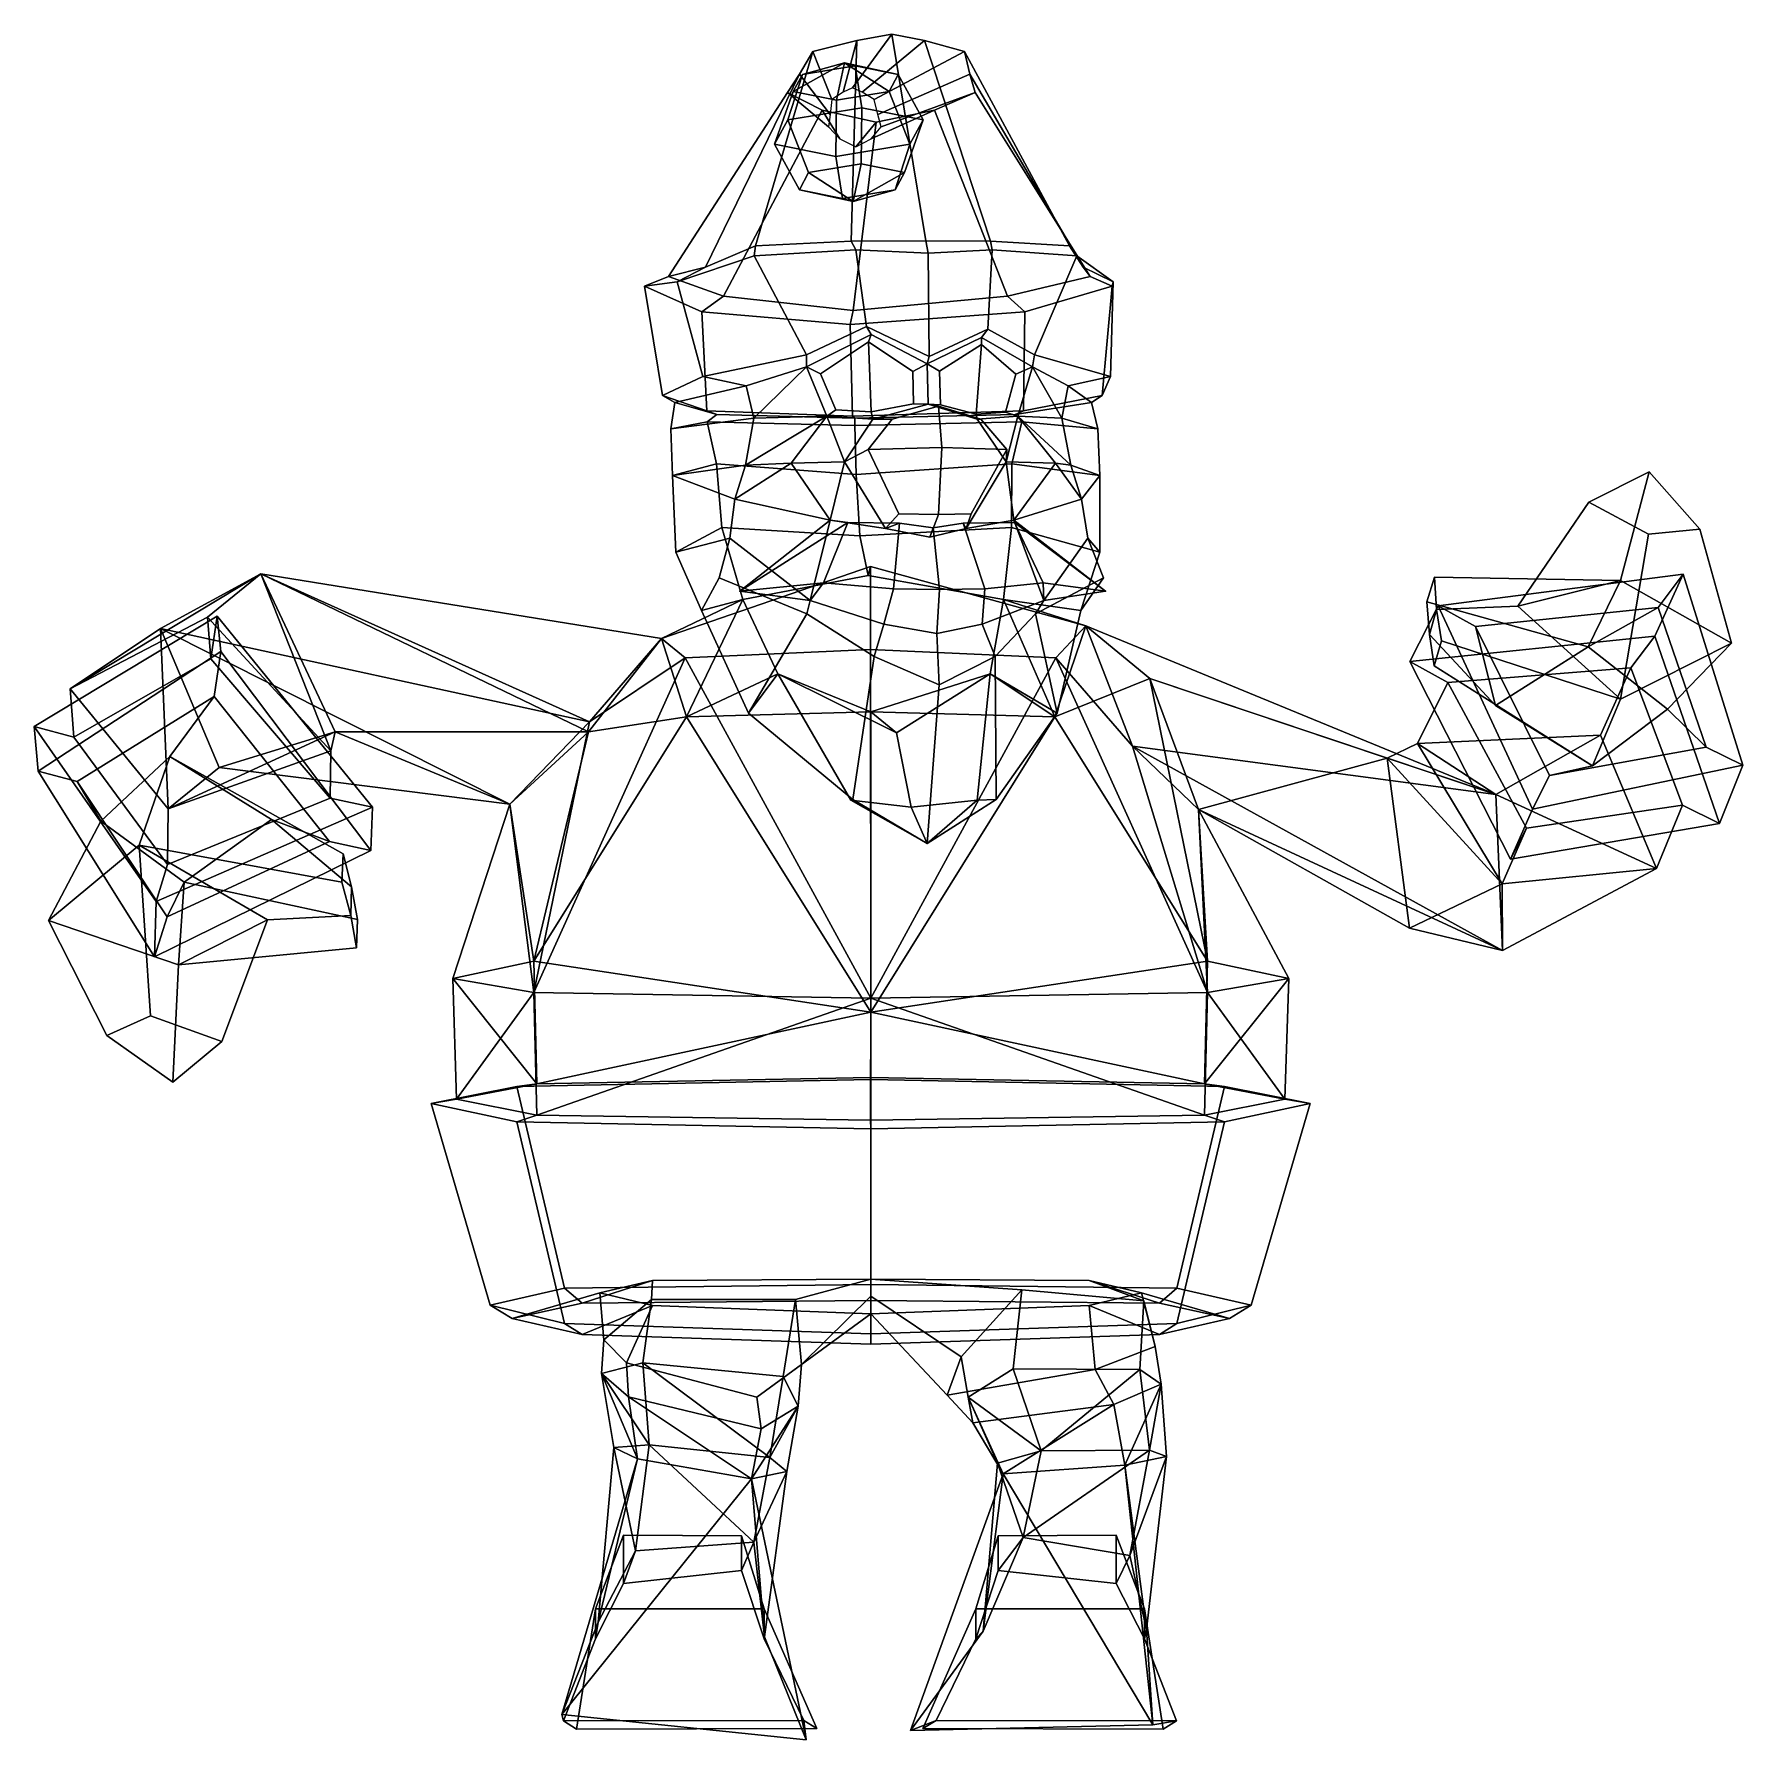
# Model space of a CAD drawing. Extents: x -236 to 242, y -156 to 321.
import ezdxf

# ---------------------------------------------------------------- set-up
doc = ezdxf.new("R2010")
doc.units = 0

msp = doc.modelspace()

# ---------------------------------------------------------------- linework, layer by layer
for p in [(-38.258839, 164.923309, 106.861572), (63.993511, 164.923309, 87.839935)]:
    msp.add_point(p)
for points in [[(-6.808694, 305.63208, -5.775393), (-9.38543, 304.433685, -4.88881), (-5.545339, 318.81897, 53.368328), (4.241698, 320.606689, 53.343491)], [(13.705205, 262.85379, 104.062263), (4.241698, 320.606689, 53.343491), (-5.545339, 318.81897, 53.368328), (-7.108913, 262.733826, 100.372612)], [(-6.808694, 305.63208, -5.775393), (4.241698, 320.606689, 53.343491), (13.382947, 318.81897, 49.847172), (-4.08551, 304.433685, -5.874733)], [(13.705205, 262.85379, 104.062263), (31.800095, 262.733826, 93.134506), (13.382947, 318.81897, 49.847172), (4.241698, 320.606689, 53.343491)], [(-47.85104, 255.542114, 66.723106), (-33.910416, 261.456726, 92.230209), (-17.827755, 315.755676, 52.576054), (-21.600779, 309.44635, 46.940079)], [(-33.910416, 261.456726, 92.230209), (-7.108913, 262.733826, 100.372612), (-5.545339, 318.81897, 53.368328), (-17.827755, 315.755676, 52.576054)], [(-12.544119, 302.38028, -3.603395), (-13.023054, 298.150909, -2.077007), (-21.600779, 309.44635, 46.940079), (-17.827755, 315.755676, 52.576054)], [(-9.38543, 304.433685, -4.88881), (-12.544119, 302.38028, -3.603395), (-17.827755, 315.755676, 52.576054), (-5.545339, 318.81897, 53.368328)], [(-4.08551, 304.433685, -5.874733), (13.382947, 318.81897, 49.847172), (24.558802, 315.755676, 44.69104), (-0.675882, 302.38028, -5.811196)], [(-0.675882, 302.38028, -5.811196), (24.558802, 315.755676, 44.69104), (26.052675, 309.44635, 38.075287), (0.319913, 298.150909, -4.559146)], [(53.880604, 261.456726, 75.898758), (24.558802, 315.755676, 44.69104), (13.382947, 318.81897, 49.847172), (31.800095, 262.733826, 93.134506)], [(57.71608, 255.542114, 47.084839), (26.052675, 309.44635, 38.075287), (24.558802, 315.755676, 44.69104), (53.880604, 261.456726, 75.898758)], [(-4.149041, 300.04068, 8.467204), (-6.072944, 311.767273, -1.874909), (-20.744724, 309.363892, -6.333537), (-24.89809, 296.641846, 2.161774)], [(-20.744724, 309.363892, -6.333537), (-9.011209, 312.642548, -17.669815), (-23.329573, 304.55719, -20.228611)], [(-9.011209, 312.642548, -17.669815), (-11.242648, 302.153809, -29.665115), (-23.329573, 304.55719, -20.228611)], [(-6.072944, 311.767273, -1.874909), (-9.011209, 312.642548, -17.669815), (-20.744724, 309.363892, -6.333537)], [(-9.011209, 312.642548, -17.669815), (3.429176, 304.55719, -25.206436), (-11.242648, 302.153809, -29.665115)], [(6.014022, 309.363892, -11.311361), (3.429176, 304.55719, -25.206436), (-9.011209, 312.642548, -17.669815)], [(-6.072944, 311.767273, -1.874909), (6.014022, 309.363892, -11.311361), (-9.011209, 312.642548, -17.669815)], [(-4.149041, 300.04068, 8.467204), (12.944486, 296.641846, -4.877931), (6.014022, 309.363892, -11.311361), (-6.072944, 311.767273, -1.874909)], [(-58.231384, 252.881866, 45.205505), (-47.85104, 255.542114, 66.723106), (-21.600779, 309.44635, 46.940079), (-24.931002, 304.356964, 42.447205)], [(-24.89809, 296.641846, 2.161774), (-20.744724, 309.363892, -6.333537), (-23.329573, 304.55719, -20.228611), (-28.553631, 289.844086, -17.488905)], [(-13.023054, 298.150909, -2.077007), (-13.489672, 294.739319, -0.830821), (-24.931002, 304.356964, 42.447205), (-21.600779, 309.44635, 46.940079)], [(0.319913, 298.150909, -4.559146), (26.052675, 309.44635, 38.075287), (27.544447, 304.356934, 32.685394), (1.203454, 294.739319, -3.564125)], [(12.944486, 296.641846, -4.877931), (9.288946, 289.844086, -24.528608), (3.429176, 304.55719, -25.206436), (6.014022, 309.363892, -11.311361)], [(59.664108, 252.881866, 23.273832), (27.544447, 304.356934, 32.685394), (26.052675, 309.44635, 38.075287), (57.71608, 255.542114, 47.084839)], [(-42.796848, 247.394714, 21.072264), (-58.231384, 252.881866, 45.205505), (-24.931002, 304.356964, 42.447205), (-15.292675, 299.381927, 35.656757)], [(-23.329573, 304.55719, -20.228611), (-11.242648, 302.153809, -29.665115), (-11.460105, 286.445221, -30.834068), (-28.553631, 289.844086, -17.488905)], [(-13.489672, 294.739319, -0.830821), (-10.335562, 291.404419, -0.284221), (-15.292675, 299.381927, 35.656757), (-24.931002, 304.356964, 42.447205)], [(3.429176, 304.55719, -25.206436), (9.288946, 289.844086, -24.528608), (-11.460105, 286.445221, -30.834068), (-11.242648, 302.153809, -29.665115)], [(1.203454, 294.739319, -3.564125), (27.544447, 304.356934, 32.685394), (16.10898, 299.381927, 29.815224), (-1.543099, 291.404419, -1.919848)], [(36.583569, 247.394714, 6.305411), (16.10898, 299.381927, 29.815224), (27.544447, 304.356934, 32.685394), (59.664108, 252.881866, 23.273832)], [(-6.598079, 243.370392, -5.079691), (-42.796848, 247.394714, 21.072264), (-15.292675, 299.381927, 35.656757), (-0.197205, 296.030334, 29.481842)], [(-24.89809, 296.641846, 2.161774), (-28.553631, 289.844086, -17.488905), (-21.623119, 277.12204, -11.055423), (-19.038273, 281.928741, 2.839652)], [(-4.149041, 300.04068, 8.467204), (-24.89809, 296.641846, 2.161774), (-19.038273, 281.928741, 2.839652), (-4.366491, 284.332123, 7.29828)], [(-10.335562, 291.404419, -0.284221), (-5.802052, 289.157715, -0.364075), (-0.197205, 296.030334, 29.481842), (-15.292675, 299.381927, 35.656757)], [(-6.598079, 243.370392, -5.079691), (-0.197205, 296.030334, 29.481842), (16.10898, 299.381927, 29.815224), (36.583569, 247.394714, 6.305411)], [(-1.543099, 291.404419, -1.919848), (16.10898, 299.381927, 29.815224), (-0.197205, 296.030334, 29.481842), (-5.802052, 289.157715, -0.364075)], [(-4.149041, 300.04068, 8.467204), (-4.366491, 284.332123, 7.29828), (7.720472, 281.928741, -2.138172), (12.944486, 296.641846, -4.877931)], [(12.944486, 296.641846, -4.877931), (7.720472, 281.928741, -2.138172), (5.135626, 277.12204, -16.033247), (9.288946, 289.844086, -24.528608)], [(-21.623119, 277.12204, -11.055423), (-28.553631, 289.844086, -17.488905), (-11.460105, 286.445221, -30.834068), (-9.536196, 274.718658, -20.491926)], [(5.135626, 277.12204, -16.033247), (-9.536196, 274.718658, -20.491926), (-11.460105, 286.445221, -30.834068), (9.288946, 289.844086, -24.528608)], [(-19.038273, 281.928741, 2.839652), (-21.623119, 277.12204, -11.055423), (-6.597929, 273.843384, -4.696959)], [(-4.366491, 284.332123, 7.29828), (-19.038273, 281.928741, 2.839652), (-6.597929, 273.843384, -4.696959)], [(-4.366491, 284.332123, 7.29828), (-6.597929, 273.843384, -4.696959), (7.720472, 281.928741, -2.138172)], [(7.720472, 281.928741, -2.138172), (-6.597929, 273.843384, -4.696959), (5.135626, 277.12204, -16.033247)], [(-6.597929, 273.843384, -4.696959), (-21.623119, 277.12204, -11.055423), (-9.536196, 274.718658, -20.491926)], [(-6.597929, 273.843384, -4.696959), (-9.536196, 274.718658, -20.491926), (5.135626, 277.12204, -16.033247)], [(-5.841773, 260.33783, 105.059082), (-7.108913, 262.733826, 100.372612), (-33.910416, 261.456726, 92.230209), (-34.302666, 258.647583, 96.914574)], [(14.344739, 259.416138, 107.500137), (13.705205, 262.85379, 104.062263), (-7.108913, 262.733826, 100.372612), (-5.841773, 260.33783, 105.059082)], [(14.344739, 259.416138, 107.500137), (32.303017, 260.33783, 97.96315), (31.800095, 262.733826, 93.134506), (13.705205, 262.85379, 104.062263)], [(32.303017, 260.33783, 97.96315), (55.931149, 258.647583, 80.128708), (53.880604, 261.456726, 75.898758), (31.800095, 262.733826, 93.134506)], [(-34.302666, 258.647583, 96.914574), (-33.910416, 261.456726, 92.230209), (-47.85104, 255.542114, 66.723106), (-55.773075, 251.447357, 69.5131)], [(-19.629509, 231.023346, 99.748329), (-34.302666, 258.647583, 96.914574), (-55.773075, 251.447357, 69.5131), (-48.576126, 224.981628, 86.072327)], [(-2.866018, 238.94989, 108.168839), (-5.841773, 260.33783, 105.059082), (-34.302666, 258.647583, 96.914574), (-19.629509, 231.023346, 99.748329)], [(14.618217, 230.504211, 108.970245), (14.344739, 259.416138, 107.500137), (-5.841773, 260.33783, 105.059082), (-2.866018, 238.94989, 108.168839)], [(14.618217, 230.504211, 108.970245), (31.050222, 238.143799, 101.907814), (32.303017, 260.33783, 97.96315), (14.344739, 259.416138, 107.500137)], [(31.050222, 238.143799, 101.907814), (44.115944, 231.023346, 87.889999), (55.931149, 258.647583, 80.128708), (32.303017, 260.33783, 97.96315)], [(44.115944, 231.023346, 87.889999), (65.350807, 224.981628, 64.878914), (66.111458, 251.447357, 46.839359), (55.931149, 258.647583, 80.128708)], [(55.931149, 258.647583, 80.128708), (66.111458, 251.447357, 46.839359), (57.71608, 255.542114, 47.084839), (53.880604, 261.456726, 75.898758)], [(-55.773075, 251.447357, 69.5131), (-47.85104, 255.542114, 66.723106), (-58.231384, 252.881866, 45.205505), (-64.949829, 250.170593, 44.928284)], [(66.111458, 251.447357, 46.839359), (65.83342, 250.170593, 20.599148), (59.664108, 252.881866, 23.273832), (57.71608, 255.542114, 47.084839)], [(-64.949829, 250.170593, 44.928284), (-58.231384, 252.881866, 45.205505), (-42.796848, 247.394714, 21.072264), (-48.883209, 243.042969, 18.584473)], [(-48.576126, 224.981628, 86.072327), (-55.773075, 251.447357, 69.5131), (-64.949829, 250.170593, 44.928284), (-59.925209, 219.605164, 50.070969)], [(-59.925209, 219.605164, 50.070969), (-64.949829, 250.170593, 44.928284), (-48.883209, 243.042969, 18.584473), (-47.456104, 215.33374, 21.360506)], [(65.83342, 250.170593, 20.599148), (41.368145, 243.042969, 1.795338), (36.583569, 247.394714, 6.305411), (59.664108, 252.881866, 23.273832)], [(62.994282, 219.605164, 27.204699), (41.034798, 215.33374, 4.898863), (41.368145, 243.042969, 1.795338), (65.83342, 250.170593, 20.599148)], [(65.350807, 224.981628, 64.878914), (62.994282, 219.605164, 27.204699), (65.83342, 250.170593, 20.599148), (66.111458, 251.447357, 46.839359)], [(-48.883209, 243.042969, 18.584473), (-42.796848, 247.394714, 21.072264), (-6.598079, 243.370392, -5.079691), (-7.390259, 239.493286, -9.33812)], [(41.368145, 243.042969, 1.795338), (-7.390259, 239.493286, -9.33812), (-6.598079, 243.370392, -5.079691), (36.583569, 247.394714, 6.305411)], [(-47.456104, 215.33374, 21.360506), (-48.883209, 243.042969, 18.584473), (-7.390259, 239.493286, -9.33812), (-6.816685, 213.885559, -6.254825)], [(-2.866018, 238.94989, 108.168839), (-19.629509, 231.023346, 99.748329), (-19.639551, 227.624817, 98.093864), (-1.573508, 236.651062, 106.539528)], [(41.034798, 215.33374, 4.898863), (-6.816685, 213.885559, -6.254825), (-7.390259, 239.493286, -9.33812), (41.368145, 243.042969, 1.795338)], [(14.618217, 230.504211, 108.970245), (-2.866018, 238.94989, 108.168839), (-1.573508, 236.651062, 106.539528), (14.095693, 228.45105, 106.161362)], [(-2.286858, 234.604797, 104.120193), (-1.573508, 236.651062, 106.539528), (-19.639551, 227.624817, 98.093864), (-15.724704, 225.67337, 97.153854)], [(-1.527051, 215.037842, 103.287094), (-2.286858, 234.604797, 104.120193), (-15.724704, 225.67337, 97.153854), (-11.402981, 215.671326, 99.897758)], [(-2.286858, 234.604797, 104.120193), (10.043029, 226.343018, 103.978317), (14.095693, 228.45105, 106.161362), (-1.573508, 236.651062, 106.539528)], [(10.043029, 226.343018, 103.978317), (-2.286858, 234.604797, 104.120193), (-1.527051, 215.037842, 103.287094), (10.295209, 217.291138, 105.333931)], [(14.618217, 230.504211, 108.970245), (14.095693, 228.45105, 106.161362), (29.258263, 235.845032, 100.852303), (31.050222, 238.143799, 101.907814)], [(29.259806, 233.899017, 98.089111), (29.258263, 235.845032, 100.852303), (14.095693, 228.45105, 106.161362), (17.569338, 226.472656, 102.754181)], [(31.050222, 238.143799, 101.907814), (29.258263, 235.845032, 100.852303), (43.530354, 227.624817, 86.342598), (44.115944, 231.023346, 87.889999)], [(29.259806, 233.899017, 98.089111), (38.846939, 225.645447, 84.452904), (43.530354, 227.624817, 86.342598), (29.258263, 235.845032, 100.852303)], [(-36.494152, 222.360321, 84.501198), (-19.639551, 227.624817, 98.093864), (-19.629509, 231.023346, 99.748329), (-48.576126, 224.981628, 86.072327)], [(17.569338, 226.472656, 102.754181), (17.861841, 217.045776, 104.326561), (27.761381, 214.389465, 97.23539), (29.259806, 233.899017, 98.089111)], [(27.761381, 214.389465, 97.23539), (36.003929, 215.014069, 89.258972), (38.846939, 225.645447, 84.452904), (29.259806, 233.899017, 98.089111)], [(53.512074, 222.360321, 67.75766), (65.350807, 224.981628, 64.878914), (44.115944, 231.023346, 87.889999), (43.530354, 227.624817, 86.342598)], [(-48.576126, 224.981628, 86.072327), (-59.925209, 219.605164, 50.070969), (-56.426926, 217.667969, 50.802223), (-36.494152, 222.360321, 84.501198)], [(-34.382431, 213.282532, 85.066307), (-19.639551, 227.624817, 98.093864), (-36.494152, 222.360321, 84.501198)], [(-13.989981, 213.8927, 101.505859), (-19.639551, 227.624817, 98.093864), (-34.382431, 213.282532, 85.066307)], [(-11.402981, 215.671326, 99.897758), (-15.724704, 225.67337, 97.153854), (-19.639551, 227.624817, 98.093864), (-13.989981, 213.8927, 101.505859)], [(10.295209, 217.291138, 105.333931), (14.407493, 217.232605, 107.837471), (14.095693, 228.45105, 106.161362), (10.043029, 226.343018, 103.978317)], [(17.861841, 217.045776, 104.326561), (17.569338, 226.472656, 102.754181), (14.095693, 228.45105, 106.161362), (14.407493, 217.232605, 107.837471)], [(36.003929, 215.014069, 89.258972), (39.485703, 213.8927, 91.557976), (43.530354, 227.624817, 86.342598), (38.846939, 225.645447, 84.452904)], [(39.485703, 213.8927, 91.557976), (51.744835, 213.282532, 69.044365), (43.530354, 227.624817, 86.342598)], [(51.744835, 213.282532, 69.044365), (53.512074, 222.360321, 67.75766), (43.530354, 227.624817, 86.342598)], [(65.350807, 224.981628, 64.878914), (53.512074, 222.360321, 67.75766), (59.992989, 217.667969, 29.145048), (62.994282, 219.605164, 27.204699)], [(-36.494152, 222.360321, 84.501198), (-56.426926, 217.667969, 50.802223), (-57.607002, 210.339478, 52.684441), (-34.382431, 213.282532, 85.066307)], [(53.512074, 222.360321, 67.75766), (51.744835, 213.282532, 69.044365), (61.770977, 210.339478, 30.476986), (59.992989, 217.667969, 29.145048)], [(-59.925209, 219.605164, 50.070969), (-47.456104, 215.33374, 21.360506), (-44.713692, 214.283691, 21.962133), (-56.426926, 217.667969, 50.802223)], [(-57.607002, 210.339478, 52.684441), (-56.426926, 217.667969, 50.802223), (-44.713692, 214.283691, 21.962133), (-47.372646, 212.260742, 20.312237)], [(-47.456104, 215.33374, 21.360506), (-6.816685, 213.885559, -6.254825), (-6.14652, 213.34668, -2.652298), (-44.713692, 214.283691, 21.962133)], [(-1.527051, 215.037842, 103.287094), (-11.402981, 215.671326, 99.897758), (-13.989981, 213.8927, 101.505859), (-1.070295, 212.983704, 105.562576)], [(41.034798, 215.33374, 4.898863), (38.692192, 214.283691, 6.446437), (-6.14652, 213.34668, -2.652298), (-6.816685, 213.885559, -6.254825)], [(18.185089, 205.141357, 126.731468), (17.303974, 216.694946, 121.994965), (4.288918, 213.059845, 121.050865), (-2.357351, 204.58075, 124.015274)], [(-1.527051, 215.037842, 103.287094), (-1.070295, 212.983704, 105.562576), (14.407493, 217.232605, 107.837471), (10.295209, 217.291138, 105.333931)], [(17.303974, 216.694946, 121.994965), (14.407493, 217.232605, 107.837471), (-1.070295, 212.983704, 105.562576), (4.288918, 213.059845, 121.050865)], [(17.303974, 216.694946, 121.994965), (29.10886, 213.059845, 116.433701), (28.031796, 212.983704, 100.148819), (14.407493, 217.232605, 107.837471)], [(27.761381, 214.389465, 97.23539), (17.861841, 217.045776, 104.326561), (14.407493, 217.232605, 107.837471), (28.031796, 212.983704, 100.148819)], [(18.185089, 205.141357, 126.731468), (36.376541, 204.58075, 116.809746), (29.10886, 213.059845, 116.433701), (17.303974, 216.694946, 121.994965)], [(27.761381, 214.389465, 97.23539), (28.031796, 212.983704, 100.148819), (39.485703, 213.8927, 91.557976), (36.003929, 215.014069, 89.258972)], [(62.994282, 219.605164, 27.204699), (59.992989, 217.667969, 29.145048), (38.692192, 214.283691, 6.446437), (41.034798, 215.33374, 4.898863)], [(61.770977, 210.339478, 30.476986), (40.579952, 212.260742, 3.950732), (38.692192, 214.283691, 6.446437), (59.992989, 217.667969, 29.145048)], [(-34.382431, 213.282532, 85.066307), (-57.607002, 210.339478, 52.684441), (-57.088707, 197.296478, 55.589672), (-36.669739, 200.197144, 86.121803)], [(-57.088707, 197.296478, 55.589672), (-57.607002, 210.339478, 52.684441), (-47.372646, 212.260742, 20.312237), (-44.819256, 200.496643, 19.030302)], [(-47.372646, 212.260742, 20.312237), (-44.713692, 214.283691, 21.962133), (-6.14652, 213.34668, -2.652298), (-6.148308, 211.300049, -2.661911)], [(-44.819256, 200.496643, 19.030302), (-47.372646, 212.260742, 20.312237), (-6.148308, 211.300049, -2.661911), (-5.732645, 197.533691, -0.427482)], [(-36.669739, 200.197144, 86.121803), (-13.989981, 213.8927, 101.505859), (-34.382431, 213.282532, 85.066307)], [(-23.913427, 200.747314, 107.37616), (-13.989981, 213.8927, 101.505859), (-36.669739, 200.197144, 86.121803)], [(-23.913427, 200.747314, 107.37616), (-8.976098, 201.078827, 107.669403), (-13.989981, 213.8927, 101.505859)], [(-8.976098, 201.078827, 107.669403), (-1.070295, 212.983704, 105.562576), (-13.989981, 213.8927, 101.505859)], [(-2.357351, 204.58075, 124.015274), (4.288918, 213.059845, 121.050865), (-1.070295, 212.983704, 105.562576), (-8.976098, 201.078827, 107.669403)], [(40.579952, 212.260742, 3.950732), (-6.148308, 211.300049, -2.661911), (-6.14652, 213.34668, -2.652298), (38.692192, 214.283691, 6.446437)], [(37.736382, 200.496643, 3.672775), (-5.732645, 197.533691, -0.427482), (-6.148308, 211.300049, -2.661911), (40.579952, 212.260742, 3.950732)], [(36.166359, 201.078827, 99.271713), (39.485703, 213.8927, 91.557976), (28.031796, 212.983704, 100.148819)], [(36.376541, 204.58075, 116.809746), (36.166359, 201.078827, 99.271713), (28.031796, 212.983704, 100.148819), (29.10886, 213.059845, 116.433701)], [(49.998981, 200.747314, 93.626503), (39.485703, 213.8927, 91.557976), (36.166359, 201.078827, 99.271713)], [(62.332104, 197.296478, 33.374249), (37.736382, 200.496643, 3.672775), (40.579952, 212.260742, 3.950732), (61.770977, 210.339478, 30.476986)], [(49.998981, 200.747314, 93.626503), (54.258701, 200.197144, 69.206711), (39.485703, 213.8927, 91.557976)], [(54.258701, 200.197144, 69.206711), (51.744835, 213.282532, 69.044365), (39.485703, 213.8927, 91.557976)], [(51.744835, 213.282532, 69.044365), (54.258701, 200.197144, 69.206711), (62.332104, 197.296478, 33.374249), (61.770977, 210.339478, 30.476986)], [(-39.683334, 190.657532, 86.686684), (-23.913427, 200.747314, 107.37616), (-36.669739, 200.197144, 86.121803)], [(-13.009804, 184.778015, 103.128212), (-23.913427, 200.747314, 107.37616), (-39.683334, 190.657532, 86.686684)], [(-13.009804, 184.778015, 103.128212), (-8.976098, 201.078827, 107.669403), (-23.913427, 200.747314, 107.37616)], [(2.476554, 182.509308, 106.398094), (-8.976098, 201.078827, 107.669403), (-13.009804, 184.778015, 103.128212)], [(6.216031, 186.579102, 118.571815), (-2.357351, 204.58075, 124.015274), (-8.976098, 201.078827, 107.669403), (2.476554, 182.509308, 106.398094)], [(17.27807, 186.366089, 121.855721), (18.185089, 205.141357, 126.731468), (-2.357351, 204.58075, 124.015274), (6.216031, 186.579102, 118.571815)], [(17.27807, 186.366089, 121.855721), (26.41918, 186.579102, 114.813499), (36.376541, 204.58075, 116.809746), (18.185089, 205.141357, 126.731468)], [(26.41918, 186.579102, 114.813499), (25.022678, 182.509308, 102.203918), (36.166359, 201.078827, 99.271713), (36.376541, 204.58075, 116.809746)], [(25.022678, 182.509308, 102.203918), (38.297176, 184.778015, 93.583763), (36.166359, 201.078827, 99.271713)], [(38.297176, 184.778015, 93.583763), (49.998981, 200.747314, 93.626503), (36.166359, 201.078827, 99.271713)], [(38.297176, 184.778015, 93.583763), (57.27383, 190.657532, 68.650093), (49.998981, 200.747314, 93.626503)], [(57.27383, 190.657532, 68.650093), (54.258701, 200.197144, 69.206711), (49.998981, 200.747314, 93.626503)], [(-56.179115, 175.85965, 58.093349), (-57.088707, 197.296478, 55.589672), (-44.819256, 200.496643, 19.030302), (-43.315018, 182.711273, 22.78203)], [(-36.669739, 200.197144, 86.121803), (-57.088707, 197.296478, 55.589672), (-39.683334, 190.657532, 86.686684)], [(-41.11182, 179.757019, 87.787621), (-39.683334, 190.657532, 86.686684), (-57.088707, 197.296478, 55.589672), (-56.179115, 175.85965, 58.093349)], [(-43.315018, 182.711273, 22.78203), (-44.819256, 200.496643, 19.030302), (-5.732645, 197.533691, -0.427482), (-4.736938, 180.464233, 4.925025)], [(37.681927, 182.711273, 7.71446), (-4.736938, 180.464233, 4.925025), (-5.732645, 197.533691, -0.427482), (37.736382, 200.496643, 3.672775)], [(62.383705, 175.85965, 36.037537), (37.681927, 182.711273, 7.71446), (37.736382, 200.496643, 3.672775), (62.332104, 197.296478, 33.374249)], [(54.258701, 200.197144, 69.206711), (57.27383, 190.657532, 68.650093), (62.332104, 197.296478, 33.374249)], [(59.002663, 179.757019, 69.163689), (62.383705, 175.85965, 36.037537), (62.332104, 197.296478, 33.374249), (57.27383, 190.657532, 68.650093)], [(199.084564, 189.785034, 192.818558), (215.966827, 198.349762, 182.62413), (207.911453, 167.895874, 121.15493), (179.226059, 160.776245, 150.805511)], [(215.79451, 180.932953, 196.893188), (230.080338, 182.267212, 178.415237), (215.966827, 198.349762, 182.62413), (199.084564, 189.785034, 192.818558)], [(230.080338, 182.267212, 178.415237), (238.917999, 150.384766, 128.325607), (207.911453, 167.895874, 121.15493), (215.966827, 198.349762, 182.62413)], [(-41.11182, 179.757019, 87.787621), (-18.600531, 162.362579, 111.94001), (-13.009804, 184.778015, 103.128212), (-39.683334, 190.657532, 86.686684)], [(17.27807, 186.366089, 121.855721), (6.216031, 186.579102, 118.571815), (2.476554, 182.509308, 106.398094), (14.860328, 180.07486, 110.271729)], [(17.27807, 186.366089, 121.855721), (14.860328, 180.07486, 110.271729), (25.022678, 182.509308, 102.203918), (26.41918, 186.579102, 114.813499)], [(59.002663, 179.757019, 69.163689), (57.27383, 190.657532, 68.650093), (38.297176, 184.778015, 93.583763), (46.682693, 162.362579, 99.795609)], [(215.79451, 180.932953, 196.893188), (199.084564, 189.785034, 192.818558), (179.226059, 160.776245, 150.805511), (207.961029, 134.773499, 146.230408)], [(-49.028454, 159.518372, 61.929104), (-56.179115, 175.85965, 58.093349), (-43.315018, 182.711273, 22.78203), (-37.480755, 162.648193, 37.316017)], [(-37.480755, 162.648193, 37.316017), (-43.315018, 182.711273, 22.78203), (-4.736938, 180.464233, 4.925025), (-2.411843, 169.312134, 10.874369)], [(-8.112191, 184.183105, 116.517868), (-13.009804, 184.778015, 103.128212), (-38.258839, 164.923309, 106.861572)], [(-38.258839, 164.923309, 106.861572), (-13.009804, 184.778015, 103.128212), (-18.600531, 162.362579, 111.94001)], [(-14.842847, 167.304688, 121.220551), (-8.112191, 184.183105, 116.517868), (-38.258839, 164.923309, 106.861572)], [(6.361489, 183.928162, 113.959984), (-8.112191, 184.183105, 116.517868), (-14.842847, 167.304688, 121.220551), (4.669598, 165.626831, 126.522797)], [(-8.112191, 184.183105, 116.517868), (6.361489, 183.928162, 113.959984), (2.476554, 182.509308, 106.398094), (-13.009804, 184.778015, 103.128212)], [(35.461796, 162.648193, 32.221077), (-2.411843, 169.312134, 10.874369), (-4.736938, 180.464233, 4.925025), (37.681927, 182.711273, 7.71446)], [(15.756238, 182.678223, 115.087769), (14.860328, 180.07486, 110.271729), (2.476554, 182.509308, 106.398094), (6.361489, 183.928162, 113.959984)], [(4.669598, 165.626831, 126.522797), (17.568489, 165.463928, 124.829666), (15.756238, 182.678223, 115.087769), (6.361489, 183.928162, 113.959984)], [(15.756238, 182.678223, 115.087769), (24.116951, 183.928162, 110.656998), (25.022678, 182.509308, 102.203918), (14.860328, 180.07486, 110.271729)], [(30.213348, 165.626831, 121.770981), (24.116951, 183.928162, 110.656998), (15.756238, 182.678223, 115.087769), (17.568489, 165.463928, 124.829666)], [(38.542229, 184.183105, 107.838913), (38.297176, 184.778015, 93.583763), (25.022678, 182.509308, 102.203918), (24.116951, 183.928162, 110.656998)], [(24.116951, 183.928162, 110.656998), (30.213348, 165.626831, 121.770981), (46.513748, 167.304688, 109.806602), (38.542229, 184.183105, 107.838913)], [(57.090759, 159.518372, 42.188129), (35.461796, 162.648193, 32.221077), (37.681927, 182.711273, 7.71446), (62.383705, 175.85965, 36.037537)], [(38.542229, 184.183105, 107.838913), (63.993511, 164.923309, 87.839935), (38.297176, 184.778015, 93.583763)], [(63.993511, 164.923309, 87.839935), (46.682693, 162.362579, 99.795609), (38.297176, 184.778015, 93.583763)], [(46.513748, 167.304688, 109.806602), (63.993511, 164.923309, 87.839935), (38.542229, 184.183105, 107.838913)], [(215.79451, 180.932953, 196.893188), (207.961029, 134.773499, 146.230408), (238.917999, 150.384766, 128.325607), (230.080338, 182.267212, 178.415237)], [(-49.028454, 159.518372, 61.929104), (-44.072365, 168.704865, 92.230827), (-41.11182, 179.757019, 87.787621), (-56.179115, 175.85965, 58.093349)], [(-41.11182, 179.757019, 87.787621), (-44.072365, 168.704865, 92.230827), (-19.539427, 158.616516, 103.157455), (-18.600531, 162.362579, 111.94001)], [(59.002663, 179.757019, 69.163689), (46.682693, 162.362579, 99.795609), (44.400501, 158.616516, 91.262939), (63.362976, 168.704865, 72.245018)], [(57.090759, 159.518372, 42.188129), (62.383705, 175.85965, 36.037537), (59.002663, 179.757019, 69.163689), (63.362976, 168.704865, 72.245018)], [(-225.477722, 137.70929, 59.617889), (-187.087448, 157.709412, 66.962463), (-172.218933, 169.823059, 17.482771)], [(-225.477722, 137.70929, 59.617889), (-172.218933, 169.823059, 17.482771), (-200.188263, 154.482483, -12.27704)], [(-80.284149, 128.409546, -30.859509), (-200.188263, 154.482483, -12.27704), (-172.218933, 169.823059, 17.482771)], [(-152.578339, 120.3078, 51.680317), (-172.218933, 169.823059, 17.482771), (-187.087448, 157.709412, 66.962463)], [(-80.580864, 125.667358, 48.721897), (-60.141422, 151.707458, 5.372031), (-172.218933, 169.823059, 17.482771)], [(-80.580864, 125.667358, 48.721897), (-172.218933, 169.823059, 17.482771), (-151.399536, 125.685303, 38.197159)], [(-80.284149, 128.409546, -30.859509), (-172.218933, 169.823059, 17.482771), (-60.141422, 151.707458, 5.372031)], [(-152.578339, 120.3078, 51.680317), (-151.399536, 125.685303, 38.197159), (-172.218933, 169.823059, 17.482771)], [(-1.769159, 171.83075, 7.656127), (-1.77885, 148.654846, -44.956768), (-53.590374, 146.346008, -34.732693), (-60.141422, 151.707458, 5.372031)], [(-1.769159, 171.83075, 7.656127), (-60.141422, 151.707458, 5.372031), (-37.480755, 162.648193, 37.316017), (-2.411843, 169.312134, 10.874369)], [(-19.539427, 158.616516, 103.157455), (-44.072365, 168.704865, 92.230827), (-49.028454, 159.518372, 61.929104), (-35.881382, 130.862762, 77.497375)], [(-18.600531, 162.362579, 111.94001), (-14.842847, 167.304688, 121.220551), (-38.258839, 164.923309, 106.861572)], [(4.669598, 165.626831, 126.522797), (-14.842847, 167.304688, 121.220551), (-18.600531, 162.362579, 111.94001), (1.976379, 155.761383, 117.521881)], [(-2.411843, 169.312134, 10.874369), (35.461796, 162.648193, 32.221077), (58.454365, 155.299347, 3.426355), (-1.769159, 171.83075, 7.656127)], [(-1.769159, 171.83075, 7.656127), (58.454365, 155.299347, 3.426355), (50.107563, 146.346008, -34.732693), (-1.77885, 148.654846, -44.956768)], [(30.213348, 165.626831, 121.770981), (29.489597, 155.761383, 112.403694), (46.682693, 162.362579, 99.795609), (46.513748, 167.304688, 109.806602)], [(44.400501, 158.616516, 91.262939), (50.421658, 130.862762, 61.44273), (57.090759, 159.518372, 42.188129), (63.362976, 168.704865, 72.245018)], [(46.682693, 162.362579, 99.795609), (63.993511, 164.923309, 87.839935), (46.513748, 167.304688, 109.806602)], [(149.026291, 145.301514, 87.408585), (156.917984, 160.835632, 115.580788), (225.4189, 169.679077, 92.023743), (217.533279, 152.362, 65.805428)], [(156.512421, 159.833801, 156.32132), (155.890701, 168.908447, 149.498245), (153.803558, 161.933044, 138.800156), (154.544754, 152.845886, 145.585983)], [(155.890701, 168.908447, 149.498245), (207.911453, 167.895874, 121.15493), (198.924866, 149.386292, 94.92971), (153.803558, 161.933044, 138.800156)], [(156.512421, 159.833801, 156.32132), (179.226059, 160.776245, 150.805511), (207.911453, 167.895874, 121.15493), (155.890701, 168.908447, 149.498245)], [(156.917984, 160.835632, 115.580788), (167.368057, 155.097046, 116.185486), (218.483002, 160.368347, 99.129738), (225.4189, 169.679077, 92.023743)], [(238.917999, 150.384766, 128.325607), (221.020264, 132.026733, 103.649788), (198.924866, 149.386292, 94.92971), (207.911453, 167.895874, 121.15493)], [(242.123154, 116.326965, 119.205879), (235.623596, 100.065598, 91.092903), (217.533279, 152.362, 65.805428), (225.4189, 169.679077, 92.023743)], [(242.123154, 116.326965, 119.205879), (225.4189, 169.679077, 92.023743), (218.483002, 160.368347, 99.129738), (231.917435, 121.378326, 118.93177)], [(-60.141422, 151.707458, 5.372031), (-53.19817, 129.862305, 64.476288), (-37.480755, 162.648193, 37.316017)], [(-53.19817, 129.862305, 64.476288), (-27.621992, 141.890411, 67.957703), (-37.480755, 162.648193, 37.316017)], [(-35.881382, 130.862762, 77.497375), (-49.028454, 159.518372, 61.929104), (-37.480755, 162.648193, 37.316017), (-27.621992, 141.890411, 67.957703)], [(17.568489, 165.463928, 124.829666), (4.669598, 165.626831, 126.522797), (1.976379, 155.761383, 117.521881), (16.763815, 153.12146, 120.504082)], [(17.568489, 165.463928, 124.829666), (16.763815, 153.12146, 120.504082), (29.489597, 155.761383, 112.403694), (30.213348, 165.626831, 121.770981)], [(50.421658, 130.862762, 61.44273), (31.670271, 141.890411, 62.153732), (35.461796, 162.648193, 32.221077), (57.090759, 159.518372, 42.188129)], [(49.740845, 129.862305, 64.47628), (35.461796, 162.648193, 32.221077), (31.670271, 141.890411, 62.153732)], [(58.454365, 155.299347, 3.426355), (35.461796, 162.648193, 32.221077), (49.740845, 129.862305, 64.47628)], [(-234.458176, 114.686279, 125.092583), (-183.341858, 148.103333, 136.701782), (-184.374084, 158.011902, 105.876175), (-235.549988, 127.162933, 94.430618)], [(-235.549988, 127.162933, 94.430618), (-184.374084, 158.011902, 105.876175), (-186.118912, 146.020844, 101.163132), (-224.45546, 124.190002, 93.09436)], [(-224.45546, 124.190002, 93.09436), (-186.118912, 146.020844, 101.163132), (-187.087448, 157.709412, 66.962463), (-225.477722, 137.70929, 59.617889)], [(-187.087448, 157.709412, 66.962463), (-186.118912, 146.020844, 101.163132), (-152.812134, 107.088348, 85.293549), (-152.578339, 120.3078, 51.680317)], [(-140.980789, 104.588745, 84.133553), (-152.812134, 107.088348, 85.293549), (-186.118912, 146.020844, 101.163132), (-184.374084, 158.011902, 105.876175)], [(-140.980789, 104.588745, 84.133553), (-184.374084, 158.011902, 105.876175), (-183.341858, 148.103333, 136.701782), (-141.409256, 92.47496, 114.961052)], [(-6.669838, 106.773376, 105.859238), (-0.67994, 146.746155, 120.642784), (-19.539427, 158.616516, 103.157455), (-35.881382, 130.862762, 77.497375)], [(-0.67994, 146.746155, 120.642784), (1.976379, 155.761383, 117.521881), (-18.600531, 162.362579, 111.94001), (-19.539427, 158.616516, 103.157455)], [(33.090519, 146.746155, 114.360588), (44.400501, 158.616516, 91.262939), (46.682693, 162.362579, 99.795609), (29.489597, 155.761383, 112.403694)], [(33.36343, 106.773376, 98.411995), (50.421658, 130.862762, 61.44273), (44.400501, 158.616516, 91.262939), (33.090519, 146.746155, 114.360588)], [(177.205551, 90.031982, 111.810844), (183.278198, 104.051056, 142.376236), (156.917984, 160.835632, 115.580788), (149.026291, 145.301514, 87.408585)], [(154.544754, 152.845886, 145.585983), (153.803558, 161.933044, 138.800156), (198.924866, 149.386292, 94.92971), (172.960342, 132.988892, 112.221764)], [(157.872635, 151.085327, 162.821625), (156.512421, 159.833801, 156.32132), (154.544754, 152.845886, 145.585983), (155.790359, 144.088318, 152.088745)], [(157.872635, 151.085327, 162.821625), (207.961029, 134.773499, 146.230408), (179.226059, 160.776245, 150.805511), (156.512421, 159.833801, 156.32132)], [(183.278198, 104.051056, 142.376236), (188.097855, 113.473236, 135.749054), (167.368057, 155.097046, 116.185486), (156.917984, 160.835632, 115.580788)], [(172.960342, 132.988892, 112.221764), (198.924866, 149.386292, 94.92971), (218.483002, 160.368347, 99.129738), (167.368057, 155.097046, 116.185486)], [(221.020264, 132.026733, 103.649788), (231.917435, 121.378326, 118.93177), (218.483002, 160.368347, 99.129738), (198.924866, 149.386292, 94.92971)], [(-198.058151, 104.145187, 45.955395), (-225.477722, 137.70929, 59.617889), (-200.188263, 154.482483, -12.27704)], [(-102.546181, 105.429932, 4.063043), (-200.188263, 154.482483, -12.27704), (-80.284149, 128.409546, -30.859509)], [(-183.856659, 115.699219, 3.864569), (-200.188263, 154.482483, -12.27704), (-102.546181, 105.429932, 4.063043)], [(-198.058151, 104.145187, 45.955395), (-200.188263, 154.482483, -12.27704), (-183.856659, 115.699219, 3.864569)], [(17.457336, 138.78949, 124.232162), (16.763815, 153.12146, 120.504082), (1.976379, 155.761383, 117.521881), (-0.67994, 146.746155, 120.642784)], [(17.457336, 138.78949, 124.232162), (33.090519, 146.746155, 114.360588), (29.489597, 155.761383, 112.403694), (16.763815, 153.12146, 120.504082)], [(76.387352, 140.588745, 51.384529), (58.454365, 155.299347, 3.426355), (49.740845, 129.862305, 64.47628)], [(71.532959, 121.654114, -24.877623), (50.107563, 146.346008, -34.732693), (58.454365, 155.299347, 3.426355)], [(76.387352, 140.588745, 51.384529), (173.067703, 108.183228, 2.181736), (58.454365, 155.299347, 3.426355)], [(71.532959, 121.654114, -24.877623), (58.454365, 155.299347, 3.426355), (173.067703, 108.183228, 2.181736)], [(200.071579, 116.184692, 119.724266), (172.960342, 132.988892, 112.221764), (167.368057, 155.097046, 116.185486), (188.097855, 113.473236, 135.749054)], [(-234.458176, 114.686279, 125.092583), (-223.518112, 111.793579, 123.79026), (-185.252121, 135.559509, 131.772736), (-183.341858, 148.103333, 136.701782)], [(-141.409256, 92.47496, 114.961052), (-183.341858, 148.103333, 136.701782), (-185.252121, 135.559509, 131.772736), (-153.026505, 94.966843, 116.114861)], [(-80.580864, 125.667358, 48.721897), (-53.19817, 129.862305, 64.476288), (-60.141422, 151.707458, 5.372031)], [(-80.284149, 128.409546, -30.859509), (-60.141422, 151.707458, 5.372031), (-53.590374, 146.346008, -34.732693)], [(-1.681928, 51.206116, -102.115181), (-53.590374, 146.346008, -34.732693), (-1.77885, 148.654846, -44.956768)], [(-1.681928, 51.206116, -102.115181), (-1.77885, 148.654846, -44.956768), (50.107563, 146.346008, -34.732693)], [(149.026291, 145.301514, 87.408585), (217.533279, 152.362, 65.805428), (210.841553, 143.512939, 72.584625), (159.643448, 139.432465, 88.045097)], [(155.790359, 144.088318, 152.088745), (154.544754, 152.845886, 145.585983), (172.960342, 132.988892, 112.221764), (200.071579, 116.184692, 119.724266)], [(157.872635, 151.085327, 162.821625), (155.790359, 144.088318, 152.088745), (200.071579, 116.184692, 119.724266), (207.961029, 134.773499, 146.230408)], [(207.961029, 134.773499, 146.230408), (200.071579, 116.184692, 119.724266), (221.020264, 132.026733, 103.649788), (238.917999, 150.384766, 128.325607)], [(235.623596, 100.065598, 91.092903), (225.247452, 105.162842, 90.836243), (210.841553, 143.512939, 72.584625), (217.533279, 152.362, 65.805428)], [(-95.831055, 52.799011, -66.260246), (-53.590374, 146.346008, -34.732693), (-1.681928, 51.206116, -102.115181)], [(-95.831055, 52.799011, -66.260246), (-80.284149, 128.409546, -30.859509), (-53.590374, 146.346008, -34.732693)], [(14.0733, 94.468506, 106.041), (17.457336, 138.78949, 124.232162), (-0.67994, 146.746155, 120.642784), (-6.669838, 106.773376, 105.859238)], [(92.467201, 52.799011, -66.260254), (-1.681928, 51.206116, -102.115181), (50.107563, 146.346008, -34.732693)], [(14.0733, 94.468506, 106.041), (33.36343, 106.773376, 98.411995), (33.090519, 146.746155, 114.360588), (17.457336, 138.78949, 124.232162)], [(92.467201, 52.799011, -66.260254), (50.107563, 146.346008, -34.732693), (71.532959, 121.654114, -24.877623)], [(177.205551, 90.031982, 111.810844), (149.026291, 145.301514, 87.408585), (159.643448, 139.432465, 88.045097), (181.654861, 98.762024, 105.674652)], [(202.303635, 124.680054, 42.925343), (151.21907, 122.348938, 57.355686), (159.643448, 139.432465, 88.045097), (210.841553, 143.512939, 72.584625)], [(225.247452, 105.162842, 90.836243), (217.973251, 87.4785, 60.19577), (202.303635, 124.680054, 42.925343), (210.841553, 143.512939, 72.584625)], [(-1.681934, 131.250061, 74.092323), (-27.621992, 141.890411, 67.957703), (-53.19817, 129.862305, 64.476288)], [(-6.669838, 106.773376, 105.859238), (-35.881382, 130.862762, 77.497375), (-27.621992, 141.890411, 67.957703), (-7.203257, 106.529053, 89.76548)], [(-7.203257, 106.529053, 89.76548), (-27.621992, 141.890411, 67.957703), (5.479308, 125.370728, 59.843296), (9.668461, 104.645142, 82.362427)], [(5.479308, 125.370728, 59.843296), (-27.621992, 141.890411, 67.957703), (-1.681934, 131.250061, 74.092323)], [(5.479308, 125.370728, 59.843296), (-1.681934, 131.250061, 74.092323), (31.670271, 141.890411, 62.153732)], [(-1.681934, 131.250061, 74.092323), (49.740845, 129.862305, 64.47628), (31.670271, 141.890411, 62.153732)], [(28.073717, 106.529053, 83.203033), (9.668461, 104.645142, 82.362427), (5.479308, 125.370728, 59.843296), (31.670271, 141.890411, 62.153732)], [(33.36343, 106.773376, 98.411995), (28.073717, 106.529053, 83.203033), (31.670271, 141.890411, 62.153732), (50.421658, 130.862762, 61.44273)], [(92.467194, 61.532089, 94.748451), (76.387352, 140.588745, 51.384529), (49.740845, 129.862305, 64.47628)], [(92.467194, 61.532089, 94.748451), (89.991211, 103.931213, 17.418444), (76.387352, 140.588745, 51.384529)], [(89.991211, 103.931213, 17.418444), (142.697845, 118.27832, 44.483597), (76.387352, 140.588745, 51.384529)], [(76.387352, 140.588745, 51.384529), (142.697845, 118.27832, 44.483597), (173.067703, 108.183228, 2.181736)], [(151.21907, 122.348938, 57.355686), (174.813782, 83.141846, 73.741959), (181.654861, 98.762024, 105.674652), (159.643448, 139.432465, 88.045097)], [(-198.058151, 104.145187, 45.955395), (-198.242493, 88.611832, 78.653526), (-224.45546, 124.190002, 93.09436), (-225.477722, 137.70929, 59.617889)], [(-216.944778, 100.718033, 110.408394), (-197.594101, 118.773804, 121.393478), (-185.252121, 135.559509, 131.772736), (-223.518112, 111.793579, 123.79026)], [(-169.201889, 101.163544, 112.93335), (-153.026505, 94.966843, 116.114861), (-185.252121, 135.559509, 131.772736), (-197.594101, 118.773804, 121.393478)], [(-1.681935, 47.28714, 125.983452), (-53.19817, 129.862305, 64.476288), (-95.831062, 61.532089, 94.748459)], [(-95.831062, 61.532089, 94.748459), (-53.19817, 129.862305, 64.476288), (-80.580864, 125.667358, 48.721897)], [(-1.681935, 47.28714, 125.983452), (-1.681934, 131.250061, 74.092323), (-53.19817, 129.862305, 64.476288)], [(-1.681935, 47.28714, 125.983452), (49.740845, 129.862305, 64.47628), (-1.681934, 131.250061, 74.092323)], [(-1.681935, 47.28714, 125.983452), (92.467194, 61.532089, 94.748451), (49.740845, 129.862305, 64.47628)], [(200.071579, 116.184692, 119.724266), (188.097855, 113.473236, 135.749054), (231.917435, 121.378326, 118.93177), (221.020264, 132.026733, 103.649788)], [(-201.489883, 78.276428, 74.616592), (-201.908508, 62.81543, 105.086861), (-234.458176, 114.686279, 125.092583), (-235.549988, 127.162933, 94.430618)], [(-201.489883, 78.276428, 74.616592), (-235.549988, 127.162933, 94.430618), (-224.45546, 124.190002, 93.09436), (-198.242493, 88.611832, 78.653526)], [(-198.058151, 104.145187, 45.955395), (-183.856659, 115.699219, 3.864569), (-151.399536, 125.685303, 38.197159)], [(-198.058151, 104.145187, 45.955395), (-151.399536, 125.685303, 38.197159), (-152.578339, 120.3078, 51.680317)], [(-183.856659, 115.699219, 3.864569), (-102.546181, 105.429932, 4.063043), (-151.399536, 125.685303, 38.197159)], [(-102.546181, 105.429932, 4.063043), (-80.580864, 125.667358, 48.721897), (-151.399536, 125.685303, 38.197159)], [(-95.831055, 52.799011, -66.260246), (-102.546181, 105.429932, 4.063043), (-80.284149, 128.409546, -30.859509)], [(-95.831062, 61.532089, 94.748459), (-80.580864, 125.667358, 48.721897), (-102.546181, 105.429932, 4.063043)], [(151.21907, 122.348938, 57.355686), (202.303635, 124.680054, 42.925343), (173.067703, 108.183228, 2.181736)], [(217.973251, 87.4785, 60.19577), (173.067703, 108.183228, 2.181736), (202.303635, 124.680054, 42.925343)], [(-152.578339, 120.3078, 51.680317), (-152.812134, 107.088348, 85.293549), (-198.242493, 88.611832, 78.653526), (-198.058151, 104.145187, 45.955395)], [(92.467201, 52.799011, -66.260254), (71.532959, 121.654114, -24.877623), (89.991211, 103.931213, 17.418444)], [(71.532959, 121.654114, -24.877623), (173.067703, 108.183228, 2.181736), (174.94783, 64.582336, 1.551286)], [(89.991211, 103.931213, 17.418444), (71.532959, 121.654114, -24.877623), (174.94783, 64.582336, 1.551286)], [(174.813782, 83.141846, 73.741959), (151.21907, 122.348938, 57.355686), (142.697845, 118.27832, 44.483597)], [(151.21907, 122.348938, 57.355686), (173.067703, 108.183228, 2.181736), (142.697845, 118.27832, 44.483597)], [(183.278198, 104.051056, 142.376236), (242.123154, 116.326965, 119.205879), (231.917435, 121.378326, 118.93177), (188.097855, 113.473236, 135.749054)], [(-201.908508, 62.81543, 105.086861), (-198.416138, 73.982452, 109.448853), (-223.518112, 111.793579, 123.79026), (-234.458176, 114.686279, 125.092583)], [(-231.550247, 72.972107, 134.401871), (-206.232697, 94.0065, 149.765488), (-197.594101, 118.773804, 121.393478), (-216.944778, 100.718033, 110.408394)], [(-149.50827, 83.646393, 163.386612), (-149.161743, 91.59845, 153.183334), (-197.594101, 118.773804, 121.393478), (-206.232697, 94.0065, 149.765488)], [(-146.84317, 82.30159, 147.070572), (-169.201889, 101.163544, 112.93335), (-197.594101, 118.773804, 121.393478), (-149.161743, 91.59845, 153.183334)], [(148.955322, 70.827209, 37.866791), (142.697845, 118.27832, 44.483597), (89.991211, 103.931213, 17.418444)], [(174.813782, 83.141846, 73.741959), (142.697845, 118.27832, 44.483597), (148.955322, 70.827209, 37.866791)], [(177.205551, 90.031982, 111.810844), (235.623596, 100.065598, 91.092903), (242.123154, 116.326965, 119.205879), (183.278198, 104.051056, 142.376236)], [(-193.605896, 83.605469, 102.135574), (-216.944778, 100.718033, 110.408394), (-223.518112, 111.793579, 123.79026), (-198.416138, 73.982452, 109.448853)], [(-201.489883, 78.276428, 74.616592), (-198.242493, 88.611832, 78.653526), (-152.812134, 107.088348, 85.293549), (-140.980789, 104.588745, 84.133553)], [(-95.831062, 61.532089, 94.748459), (-102.546181, 105.429932, 4.063043), (-118.526443, 56.677856, 5.252769)], [(-118.526443, 56.677856, 5.252769), (-102.546181, 105.429932, 4.063043), (-95.831055, 52.799011, -66.260246)], [(14.0733, 94.468506, 106.041), (-6.669838, 106.773376, 105.859238), (-7.203257, 106.529053, 89.76548)], [(14.0733, 94.468506, 106.041), (-7.203257, 106.529053, 89.76548), (9.668461, 104.645142, 82.362427)], [(14.0733, 94.468506, 106.041), (9.668461, 104.645142, 82.362427), (28.073717, 106.529053, 83.203033)], [(14.0733, 94.468506, 106.041), (28.073717, 106.529053, 83.203033), (33.36343, 106.773376, 98.411995)], [(217.973251, 87.4785, 60.19577), (174.94783, 64.582336, 1.551286), (173.067703, 108.183228, 2.181736)], [(174.813782, 83.141846, 73.741959), (217.973251, 87.4785, 60.19577), (225.247452, 105.162842, 90.836243), (181.654861, 98.762024, 105.674652)], [(177.205551, 90.031982, 111.810844), (181.654861, 98.762024, 105.674652), (225.247452, 105.162842, 90.836243), (235.623596, 100.065598, 91.092903)], [(-195.157959, 60.568909, 127.739326), (-231.550247, 72.972107, 134.401871), (-216.944778, 100.718033, 110.408394), (-193.605896, 83.605469, 102.135574)], [(-201.489883, 78.276428, 74.616592), (-140.980789, 104.588745, 84.133553), (-141.409256, 92.47496, 114.961052), (-201.908508, 62.81543, 105.086861)], [(-193.605896, 83.605469, 102.135574), (-198.416138, 73.982452, 109.448853), (-153.026505, 94.966843, 116.114861), (-169.201889, 101.163544, 112.93335)], [(-145.126419, 73.223572, 141.139664), (-193.605896, 83.605469, 102.135574), (-169.201889, 101.163544, 112.93335), (-146.84317, 82.30159, 147.070572)], [(92.467194, 61.532089, 94.748451), (115.162575, 56.677856, 5.252759), (89.991211, 103.931213, 17.418444)], [(115.162575, 56.677856, 5.252759), (92.467201, 52.799011, -66.260254), (89.991211, 103.931213, 17.418444)], [(148.955322, 70.827209, 37.866791), (89.991211, 103.931213, 17.418444), (174.94783, 64.582336, 1.551286)], [(-215.247086, 40.795578, 182.385605), (-203.044647, 46.290756, 199.603592), (-206.232697, 94.0065, 149.765488), (-231.550247, 72.972107, 134.401871)], [(-183.083252, 39.122498, 196.075043), (-170.323883, 73.150665, 155.084167), (-206.232697, 94.0065, 149.765488), (-203.044647, 46.290756, 199.603592)], [(-147.067856, 74.354172, 157.304733), (-149.50827, 83.646393, 163.386612), (-206.232697, 94.0065, 149.765488), (-170.323883, 73.150665, 155.084167)], [(-201.908508, 62.81543, 105.086861), (-141.409256, 92.47496, 114.961052), (-153.026505, 94.966843, 116.114861), (-198.416138, 73.982452, 109.448853)], [(-147.067856, 74.354172, 157.304733), (-146.84317, 82.30159, 147.070572), (-149.161743, 91.59845, 153.183334), (-149.50827, 83.646393, 163.386612)], [(174.813782, 83.141846, 73.741959), (174.94783, 64.582336, 1.551286), (217.973251, 87.4785, 60.19577)], [(-145.462753, 65.248627, 151.375702), (-195.157959, 60.568909, 127.739326), (-193.605896, 83.605469, 102.135574), (-145.126419, 73.223572, 141.139664)], [(-145.462753, 65.248627, 151.375702), (-145.126419, 73.223572, 141.139664), (-146.84317, 82.30159, 147.070572), (-147.067856, 74.354172, 157.304733)], [(174.813782, 83.141846, 73.741959), (148.955322, 70.827209, 37.866791), (174.94783, 64.582336, 1.551286)], [(-196.760513, 27.788635, 188.416), (-215.247086, 40.795578, 182.385605), (-231.550247, 72.972107, 134.401871), (-195.157959, 60.568909, 127.739326)], [(-196.760513, 27.788635, 188.416), (-195.157959, 60.568909, 127.739326), (-170.323883, 73.150665, 155.084167), (-183.083252, 39.122498, 196.075043)], [(-145.462753, 65.248627, 151.375702), (-147.067856, 74.354172, 157.304733), (-170.323883, 73.150665, 155.084167), (-195.157959, 60.568909, 127.739326)], [(-94.991173, 27.269852, 82.543922), (-95.831062, 61.532089, 94.748459), (-118.526443, 56.677856, 5.252769)], [(-94.991173, 27.269852, 82.543922), (-1.681935, 47.28714, 125.983452), (-95.831062, 61.532089, 94.748459)], [(91.627304, 27.269836, 82.543915), (92.467194, 61.532089, 94.748451), (-1.681935, 47.28714, 125.983452)], [(91.627304, 27.269836, 82.543915), (115.162575, 56.677856, 5.252759), (92.467194, 61.532089, 94.748451)], [(-94.991173, 27.269852, 82.543922), (-118.526443, 56.677856, 5.252769), (-117.490891, 23.011749, 4.038927)], [(-117.490891, 23.011749, 4.038927), (-118.526443, 56.677856, 5.252769), (-95.831055, 52.799011, -66.260246)], [(-117.490891, 23.011749, 4.038927), (-95.831055, 52.799011, -66.260246), (-94.991165, 18.51709, -78.827469)], [(-94.991165, 18.51709, -78.827469), (-95.831055, 52.799011, -66.260246), (-1.681928, 51.206116, -102.115181)], [(91.627312, 18.51709, -78.827477), (-1.681928, 51.206116, -102.115181), (92.467201, 52.799011, -66.260254)], [(91.627304, 27.269836, 82.543915), (114.127045, 23.011749, 4.038918), (115.162575, 56.677856, 5.252759)], [(114.127045, 23.011749, 4.038918), (91.627312, 18.51709, -78.827477), (92.467201, 52.799011, -66.260254)], [(114.127045, 23.011749, 4.038918), (92.467201, 52.799011, -66.260254), (115.162575, 56.677856, 5.252759)], [(-94.991165, 18.51709, -78.827469), (-1.681928, 51.206116, -102.115181), (-1.722584, 17.106216, -110.152786)], [(91.627312, 18.51709, -78.827477), (-1.722584, 17.106216, -110.152786), (-1.681928, 51.206116, -102.115181)], [(-196.760513, 27.788635, 188.416), (-183.083252, 39.122498, 196.075043), (-203.044647, 46.290756, 199.603592), (-215.247086, 40.795578, 182.385605)], [(-94.991173, 27.269852, 82.543922), (-1.681934, 29.03302, 114.014206), (-1.681935, 47.28714, 125.983452)], [(91.627304, 27.269836, 82.543915), (-1.681935, 47.28714, 125.983452), (-1.681934, 29.03302, 114.014206)], [(-1.681935, 28.49559, 126.830368), (-1.681934, 29.03302, 114.014206), (-94.991173, 27.269852, 82.543922), (-100.619232, 26.521317, 91.269867)], [(-1.681935, 28.49559, 126.830368), (97.255356, 26.521317, 91.269859), (91.627304, 27.269836, 82.543915), (-1.681934, 29.03302, 114.014206)], [(-124.52597, 21.78656, 3.976675), (-100.619232, 26.521317, 91.269867), (-94.991173, 27.269852, 82.543922), (-117.490891, 23.011749, 4.038927)], [(-100.619232, 26.521317, 91.269867), (-124.52597, 21.78656, 3.976675), (-108.075157, -34.531982, 1.115117), (-87.286697, -29.797211, 88.40831)], [(-1.681934, -28.828262, 123.917732), (-1.681935, 28.49559, 126.830368), (-100.619232, 26.521317, 91.269867), (-87.286697, -29.797211, 88.40831)], [(-1.681934, -28.828262, 123.917732), (83.922836, -29.797211, 88.408302), (97.255356, 26.521317, 91.269859), (-1.681935, 28.49559, 126.830368)], [(97.255356, 26.521317, 91.269859), (83.922836, -29.797211, 88.408302), (104.711304, -34.531982, 1.115108), (121.162102, 21.786545, 3.976665)], [(121.162102, 21.786545, 3.976665), (114.127045, 23.011749, 4.038918), (91.627304, 27.269836, 82.543915), (97.255356, 26.521317, 91.269859)], [(-100.619225, 16.630707, -91.079803), (-124.52597, 21.78656, 3.976675), (-117.490891, 23.011749, 4.038927), (-94.991165, 18.51709, -78.827469)], [(-108.075157, -34.531982, 1.115117), (-124.52597, 21.78656, 3.976675), (-100.619225, 16.630707, -91.079803), (-87.28669, -39.68782, -93.94136)], [(104.711304, -34.531982, 1.115108), (83.922836, -39.687828, -93.941368), (97.255363, 16.630707, -91.079811), (121.162102, 21.786545, 3.976665)], [(97.255363, 16.630707, -91.079811), (91.627312, 18.51709, -78.827477), (114.127045, 23.011749, 4.038918), (121.162102, 21.786545, 3.976665)], [(-100.619225, 16.630707, -91.079803), (-94.991165, 18.51709, -78.827469), (-1.722584, 17.106216, -110.152786), (-1.682548, 14.75415, -126.631897)], [(-87.28669, -39.68782, -93.94136), (-100.619225, 16.630707, -91.079803), (-1.682548, 14.75415, -126.631897), (-1.681926, -42.57621, -129.548325)], [(97.255363, 16.630707, -91.079811), (-1.682548, 14.75415, -126.631897), (-1.722584, 17.106216, -110.152786), (91.627312, 18.51709, -78.827477)], [(83.922836, -39.687828, -93.941368), (-1.681926, -42.57621, -129.548325), (-1.682548, 14.75415, -126.631897), (97.255363, 16.630707, -91.079811)], [(-82.392738, -33.990364, 79.431274), (-101.957718, -38.248459, 0.926281), (-77.372192, -31.10141, 1.289424), (-62.724319, -27.718971, 63.650154)], [(-1.681934, -33.27597, 110.848274), (-82.392738, -33.990364, 79.431274), (-62.724319, -27.718971, 63.650154), (-1.681933, -27.26384, 89.131248)], [(-62.724319, -27.718971, 63.650154), (-77.372192, -31.10141, 1.289424), (-76.263199, -44.276413, 4.434472), (-62.944714, -32.940025, 44.20834)], [(-1.681933, -27.26384, 89.131248), (-62.724319, -27.718971, 63.650154), (-62.944714, -32.940025, 44.20834), (-22.744478, -32.964355, 63.342674)], [(-1.68193, -32.052185, 0.850247), (-1.681933, -27.26384, 89.131248), (-22.744478, -32.964355, 63.342674), (-21.069874, -51.187897, -0.952834)], [(-1.681934, -33.27597, 110.848274), (-1.681933, -27.26384, 89.131248), (59.360462, -27.718971, 63.65015), (79.02887, -33.990364, 79.431267)], [(-1.681933, -27.26384, 89.131248), (40.606216, -30.2528, 69.175369), (74.627716, -33.391571, 37.889996), (59.360462, -27.718971, 63.65015)], [(23.583612, -49.041145, 8.312291), (40.606216, -30.2528, 69.175369), (-1.681933, -27.26384, 89.131248), (-1.68193, -32.052185, 0.850247)], [(59.360462, -27.718971, 63.65015), (74.627716, -33.391571, 37.889996), (77.861076, -46.132011, -4.378581), (74.008339, -31.10141, 1.289417)], [(79.02887, -33.990364, 79.431267), (59.360462, -27.718971, 63.65015), (74.008339, -31.10141, 1.289417), (98.593857, -38.248459, 0.926273)], [(-87.286697, -29.797211, 88.40831), (-108.075157, -34.531982, 1.115117), (-101.957718, -38.248459, 0.926281), (-82.392738, -33.990364, 79.431274)], [(-101.957718, -38.248459, 0.926281), (-82.392731, -42.743118, -81.940117), (-62.724316, -34.635239, -63.862598), (-77.372192, -31.10141, 1.289424)], [(-1.681934, -28.828262, 123.917732), (-87.286697, -29.797211, 88.40831), (-82.392738, -33.990364, 79.431274), (-1.681934, -33.27597, 110.848274)], [(-77.372192, -31.10141, 1.289424), (-62.724316, -34.635239, -63.862598), (-69.954712, -50.669586, -40.752148), (-76.263199, -44.276413, 4.434472)], [(-65.404495, -50.640564, 22.219591), (-62.944714, -32.940025, 44.20834), (-76.263199, -44.276413, 4.434472), (-76.986557, -53.619919, 5.877325)], [(-26.140779, -54.480759, 27.028677), (-22.744478, -32.964355, 63.342674), (-62.944714, -32.940025, 44.20834), (-65.404495, -50.640564, 22.219591)], [(-1.681927, -37.032417, -90.968475), (-1.68193, -32.052185, 0.850247), (-21.069874, -51.187897, -0.952834), (-33.529091, -60.240585, -67.365768)], [(-26.140779, -54.480759, 27.028677), (-21.982327, -62.83522, -1.305749), (-21.069874, -51.187897, -0.952834), (-22.744478, -32.964355, 63.342674)], [(-1.681934, -28.828262, 123.917732), (-1.681934, -33.27597, 110.848274), (79.02887, -33.990364, 79.431267), (83.922836, -29.797211, 88.408302)], [(23.583612, -49.041145, 8.312291), (-1.68193, -32.052185, 0.850247), (-1.681927, -37.032417, -90.968475), (19.716597, -59.728058, -59.258324)], [(38.12711, -52.398682, 34.870407), (40.606216, -30.2528, 69.175369), (23.583612, -49.041145, 8.312291), (25.589987, -60.250427, 10.116509)], [(38.12711, -52.398682, 34.870407), (73.581978, -52.511932, 14.267114), (74.627716, -33.391571, 37.889996), (40.606216, -30.2528, 69.175369)], [(74.008339, -31.10141, 1.289417), (77.861076, -46.132011, -4.378581), (61.049461, -52.550491, -45.591908), (59.360466, -34.635239, -63.862602)], [(98.593857, -38.248459, 0.926273), (74.008339, -31.10141, 1.289417), (59.360466, -34.635239, -63.862602), (79.02887, -42.743118, -81.940125)], [(73.581978, -52.511932, 14.267114), (79.496666, -56.614006, -5.74708), (77.861076, -46.132011, -4.378581), (74.627716, -33.391571, 37.889996)], [(83.922836, -29.797211, 88.408302), (79.02887, -33.990364, 79.431267), (98.593857, -38.248459, 0.926273), (104.711304, -34.531982, 1.115108)], [(-108.075157, -34.531982, 1.115117), (-87.28669, -39.68782, -93.94136), (-82.392731, -42.743118, -81.940117), (-101.957718, -38.248459, 0.926281)], [(-82.392731, -42.743118, -81.940117), (-1.681926, -45.442291, -113.457962), (-1.681927, -37.032417, -90.968475), (-62.724316, -34.635239, -63.862598)], [(-62.724316, -34.635239, -63.862598), (-1.681927, -37.032417, -90.968475), (-33.529091, -60.240585, -67.365768), (-69.954712, -50.669586, -40.752148)], [(59.360466, -34.635239, -63.862602), (61.049461, -52.550491, -45.591908), (19.716597, -59.728058, -59.258324), (-1.681927, -37.032417, -90.968475)], [(79.02887, -42.743118, -81.940125), (59.360466, -34.635239, -63.862602), (-1.681927, -37.032417, -90.968475), (-1.681926, -45.442291, -113.457962)], [(104.711304, -34.531982, 1.115108), (98.593857, -38.248459, 0.926273), (79.02887, -42.743118, -81.940125), (83.922836, -39.687828, -93.941368)], [(-87.28669, -39.68782, -93.94136), (-1.681926, -42.57621, -129.548325), (-1.681926, -45.442291, -113.457962), (-82.392731, -42.743118, -81.940117)], [(83.922836, -39.687828, -93.941368), (79.02887, -42.743118, -81.940125), (-1.681926, -45.442291, -113.457962), (-1.681926, -42.57621, -129.548325)], [(-76.986557, -53.619919, 5.877325), (-76.263199, -44.276413, 4.434472), (-69.954712, -50.669586, -40.752148), (-69.423561, -60.136826, -14.162853)], [(79.496666, -56.614006, -5.74708), (66.283661, -62.308334, -21.358232), (61.049461, -52.550491, -45.591908), (77.861076, -46.132011, -4.378581)], [(-63.583599, -73.558388, 39.591183), (-65.404495, -50.640564, 22.219591), (-76.986557, -53.619919, 5.877325)], [(-69.423561, -60.136826, -14.162853), (-69.954712, -50.669586, -40.752148), (-33.529091, -60.240585, -67.365768), (-32.323959, -69.090401, -28.944313)], [(-29.89311, -77.093643, 44.298576), (-26.140779, -54.480759, 27.028677), (-65.404495, -50.640564, 22.219591)], [(-29.89311, -77.093643, 44.298576), (-65.404495, -50.640564, 22.219591), (-63.583599, -73.558388, 39.591183)], [(-21.982327, -62.83522, -1.305749), (-32.323959, -69.090401, -28.944313), (-33.529091, -60.240585, -67.365768), (-21.069874, -51.187897, -0.952834)], [(25.589987, -60.250427, 10.116509), (23.583612, -49.041145, 8.312291), (19.716597, -59.728058, -59.258324), (26.898939, -67.470078, -19.937817)], [(46.009724, -75.268288, 49.972527), (38.12711, -52.398682, 34.870407), (25.589987, -60.250427, 10.116509)], [(46.009724, -75.268288, 49.972527), (73.581978, -52.511932, 14.267114), (38.12711, -52.398682, 34.870407)], [(46.009724, -75.268288, 49.972527), (76.268036, -75.124435, 31.743889), (73.581978, -52.511932, 14.267114)], [(76.268036, -75.124435, 31.743889), (79.496666, -56.614006, -5.74708), (73.581978, -52.511932, 14.267114)], [(-63.583599, -73.558388, 39.591183), (-76.986557, -53.619919, 5.877325), (-73.459816, -74.297333, 24.509335)], [(-73.459816, -74.297333, 24.509335), (-76.986557, -53.619919, 5.877325), (-66.883484, -77.481529, 6.178196)], [(-66.883484, -77.481529, 6.178196), (-76.986557, -53.619919, 5.877325), (-69.423561, -60.136826, -14.162853)], [(-29.89311, -77.093643, 44.298576), (-21.982327, -62.83522, -1.305749), (-26.140779, -54.480759, 27.028677)], [(66.283661, -62.308334, -21.358232), (26.898939, -67.470078, -19.937817), (19.716597, -59.728058, -59.258324), (61.049461, -52.550491, -45.591908)], [(69.354134, -79.293556, -0.902285), (66.283661, -62.308334, -21.358232), (79.496666, -56.614006, -5.74708)], [(81.030869, -76.821709, 13.567892), (69.354134, -79.293556, -0.902285), (79.496666, -56.614006, -5.74708)], [(76.268036, -75.124435, 31.743889), (81.030869, -76.821709, 13.567892), (79.496666, -56.614006, -5.74708)], [(-66.883484, -77.481529, 6.178196), (-69.423561, -60.136826, -14.162853), (-34.969852, -83.129242, -7.106014)], [(-34.969852, -83.129242, -7.106014), (-69.423561, -60.136826, -14.162853), (-32.323959, -69.090401, -28.944313)], [(46.009724, -75.268288, 49.972527), (25.589987, -60.250427, 10.116509), (33.739849, -78.686142, 27.465673)], [(35.372952, -81.682327, -0.252353), (25.589987, -60.250427, 10.116509), (26.898939, -67.470078, -19.937817)], [(33.739849, -78.686142, 27.465673), (25.589987, -60.250427, 10.116509), (35.372952, -81.682327, -0.252353)], [(-34.969852, -83.129242, -7.106014), (-32.323959, -69.090401, -28.944313), (-21.982327, -62.83522, -1.305749)], [(-25.164211, -81.057526, 18.195358), (-34.969852, -83.129242, -7.106014), (-21.982327, -62.83522, -1.305749)], [(-29.89311, -77.093643, 44.298576), (-25.164211, -81.057526, 18.195358), (-21.982327, -62.83522, -1.305749)], [(35.372952, -81.682327, -0.252353), (26.898939, -67.470078, -19.937817), (66.283661, -62.308334, -21.358232)], [(69.354134, -79.293556, -0.902285), (35.372952, -81.682327, -0.252353), (66.283661, -62.308334, -21.358232)], [(-77.87442, -123.162086, -2.809869), (-67.440964, -103.254982, 16.465496), (-73.459816, -74.297333, 24.509335)], [(-77.87442, -123.162086, -2.809869), (-73.459816, -74.297333, 24.509335), (-66.883484, -77.481529, 6.178196)], [(-67.440964, -103.254982, 16.465496), (-63.583599, -73.558388, 39.591183), (-73.459816, -74.297333, 24.509335)], [(-67.440964, -103.254982, 16.465496), (-34.378391, -100.793839, 23.84252), (-63.583599, -73.558388, 39.591183)], [(-34.378391, -100.793839, 23.84252), (-29.89311, -77.093643, 44.298576), (-63.583599, -73.558388, 39.591183)], [(40.951439, -99.479668, 28.445135), (46.009724, -75.268288, 49.972527), (33.739849, -78.686142, 27.465673)], [(70.715767, -104.536789, 10.833125), (76.268036, -75.124435, 31.743889), (40.951439, -99.479668, 28.445135)], [(40.951439, -99.479668, 28.445135), (76.268036, -75.124435, 31.743889), (46.009724, -75.268288, 49.972527)], [(70.715767, -104.536789, 10.833125), (81.030869, -76.821709, 13.567892), (76.268036, -75.124435, 31.743889)], [(-88.064392, -148.976776, -32.757549), (-77.87442, -123.162086, -2.809869), (-66.883484, -77.481529, 6.178196)], [(-88.064392, -148.976776, -32.757549), (-66.883484, -77.481529, 6.178196), (-34.969852, -83.129242, -7.106014)], [(-31.389713, -127.232765, -7.544248), (-34.969852, -83.129242, -7.106014), (-25.164211, -81.057526, 18.195358)], [(-34.378391, -100.793839, 23.84252), (-25.164211, -81.057526, 18.195358), (-29.89311, -77.093643, 44.298576)], [(-31.389713, -127.232765, -7.544248), (-25.164211, -81.057526, 18.195358), (-34.378391, -100.793839, 23.84252)], [(29.733021, -125.63765, -0.345856), (40.951439, -99.479668, 28.445135), (33.739849, -78.686142, 27.465673)], [(29.733021, -125.63765, -0.345856), (33.739849, -78.686142, 27.465673), (35.372952, -81.682327, -0.252353)], [(77.178848, -151.80397, -42.369049), (35.372952, -81.682327, -0.252353), (69.354134, -79.293556, -0.902285)], [(75.434784, -125.231888, -10.732169), (69.354134, -79.293556, -0.902285), (81.030869, -76.821709, 13.567892)], [(77.178848, -151.80397, -42.369049), (69.354134, -79.293556, -0.902285), (75.434784, -125.231888, -10.732169)], [(75.434784, -125.231888, -10.732169), (81.030869, -76.821709, 13.567892), (70.715767, -104.536789, 10.833125)], [(-19.718309, -156.027191, -41.775402), (-88.064392, -148.976776, -32.757549), (-34.969852, -83.129242, -7.106014)], [(-19.718309, -156.027191, -41.775402), (-34.969852, -83.129242, -7.106014), (-31.389713, -127.232765, -7.544248)], [(9.457797, -153.463791, -29.055136), (29.733021, -125.63765, -0.345856), (35.372952, -81.682327, -0.252353)], [(9.457797, -153.463791, -29.055136), (35.372952, -81.682327, -0.252353), (77.178848, -151.80397, -42.369049)], [(-31.473774, -119.444244, 102.617195), (-37.787899, -98.998032, 87.801697), (-70.777412, -98.812729, 87.801697), (-78.613716, -119.444244, 102.617195)], [(-78.613716, -119.444244, 102.617195), (-70.777412, -98.812729, 87.801697), (-70.777412, -112.334427, 35.947453), (-78.613716, -127.827744, 43.725594)], [(-37.787899, -98.998032, 87.801697), (-37.787899, -108.736435, 35.947453), (-70.777412, -112.334427, 35.947453), (-70.777412, -98.812729, 87.801697)], [(-31.473774, -119.444244, 102.617195), (-31.473774, -127.827744, 43.725594), (-37.787899, -108.736435, 35.947453), (-37.787899, -98.998032, 87.801697)], [(27.673773, -119.444244, 102.617195), (74.813721, -119.444244, 102.617195), (66.977409, -98.812729, 87.801697), (33.987896, -98.998032, 87.801697)], [(27.673773, -119.444244, 102.617195), (33.987896, -98.998032, 87.801697), (33.987896, -108.736435, 35.947453), (27.673773, -127.827744, 43.725594)], [(29.733021, -125.63765, -0.345856), (27.673773, -127.827744, 43.725594), (33.987896, -108.736435, 35.947453), (40.951439, -99.479668, 28.445135)], [(33.987896, -98.998032, 87.801697), (66.977409, -98.812729, 87.801697), (66.977409, -112.334427, 35.947453), (33.987896, -108.736435, 35.947453)], [(40.951439, -99.479668, 28.445135), (33.987896, -108.736435, 35.947453), (66.977409, -112.334427, 35.947453), (70.715767, -104.536789, 10.833125)], [(74.813721, -119.444244, 102.617195), (74.813721, -127.827744, 43.725594), (66.977409, -112.334427, 35.947453), (66.977409, -98.812729, 87.801697)], [(-77.87442, -123.162086, -2.809869), (-78.613716, -127.827744, 43.725594), (-70.777412, -112.334427, 35.947453), (-67.440964, -103.254982, 16.465496)], [(-34.378391, -100.793839, 23.84252), (-67.440964, -103.254982, 16.465496), (-70.777412, -112.334427, 35.947453), (-37.787899, -108.736435, 35.947453)], [(-31.389713, -127.232765, -7.544248), (-34.378391, -100.793839, 23.84252), (-37.787899, -108.736435, 35.947453), (-31.473774, -127.827744, 43.725594)], [(75.434784, -125.231888, -10.732169), (70.715767, -104.536789, 10.833125), (66.977409, -112.334427, 35.947453), (74.813721, -127.827744, 43.725594)], [(-88.064392, -148.976776, -32.757549), (-87.594154, -150.723206, 36.317848), (-78.613716, -127.827744, 43.725594), (-77.87442, -123.162086, -2.809869)], [(-83.890282, -153.02951, 102.617195), (-78.613716, -119.444244, 102.617195), (-78.613716, -127.827744, 43.725594), (-87.594154, -150.723206, 36.317848)], [(-16.70689, -152.844193, 102.617195), (-31.473774, -119.444244, 102.617195), (-78.613716, -119.444244, 102.617195), (-83.890282, -153.02951, 102.617195)], [(-16.70689, -152.844193, 102.617195), (-20.410763, -150.61731, 32.613968), (-31.473774, -127.827744, 43.725594), (-31.473774, -119.444244, 102.617195)], [(12.906889, -152.844193, 102.617195), (80.090286, -153.02951, 102.617195), (74.813721, -119.444244, 102.617195), (27.673773, -119.444244, 102.617195)], [(12.906889, -152.844193, 102.617195), (27.673773, -119.444244, 102.617195), (27.673773, -127.827744, 43.725594), (16.610764, -150.61731, 32.613968)], [(80.090286, -153.02951, 102.617195), (83.794151, -150.723206, 36.317848), (74.813721, -127.827744, 43.725594), (74.813721, -119.444244, 102.617195)], [(-19.718309, -156.027191, -41.775402), (-31.389713, -127.232765, -7.544248), (-31.473774, -127.827744, 43.725594), (-20.410763, -150.61731, 32.613968)], [(9.457797, -153.463791, -29.055136), (16.610764, -150.61731, 32.613968), (27.673773, -127.827744, 43.725594), (29.733021, -125.63765, -0.345856)], [(77.178848, -151.80397, -42.369049), (75.434784, -125.231888, -10.732169), (74.813721, -127.827744, 43.725594), (83.794151, -150.723206, 36.317848)], [(-88.064392, -148.976776, -32.757549), (-19.718309, -156.027191, -41.775402), (-20.410763, -150.61731, 32.613968), (-87.594154, -150.723206, 36.317848)], [(-83.890282, -153.02951, 102.617195), (-87.594154, -150.723206, 36.317848), (-20.410763, -150.61731, 32.613968), (-16.70689, -152.844193, 102.617195)], [(77.178848, -151.80397, -42.369049), (83.794151, -150.723206, 36.317848), (16.610764, -150.61731, 32.613968), (9.457797, -153.463791, -29.055136)], [(80.090286, -153.02951, 102.617195), (12.906889, -152.844193, 102.617195), (16.610764, -150.61731, 32.613968), (83.794151, -150.723206, 36.317848)]]:
    msp.add_3dface(points)

doc.saveas('drawing.dxf')
